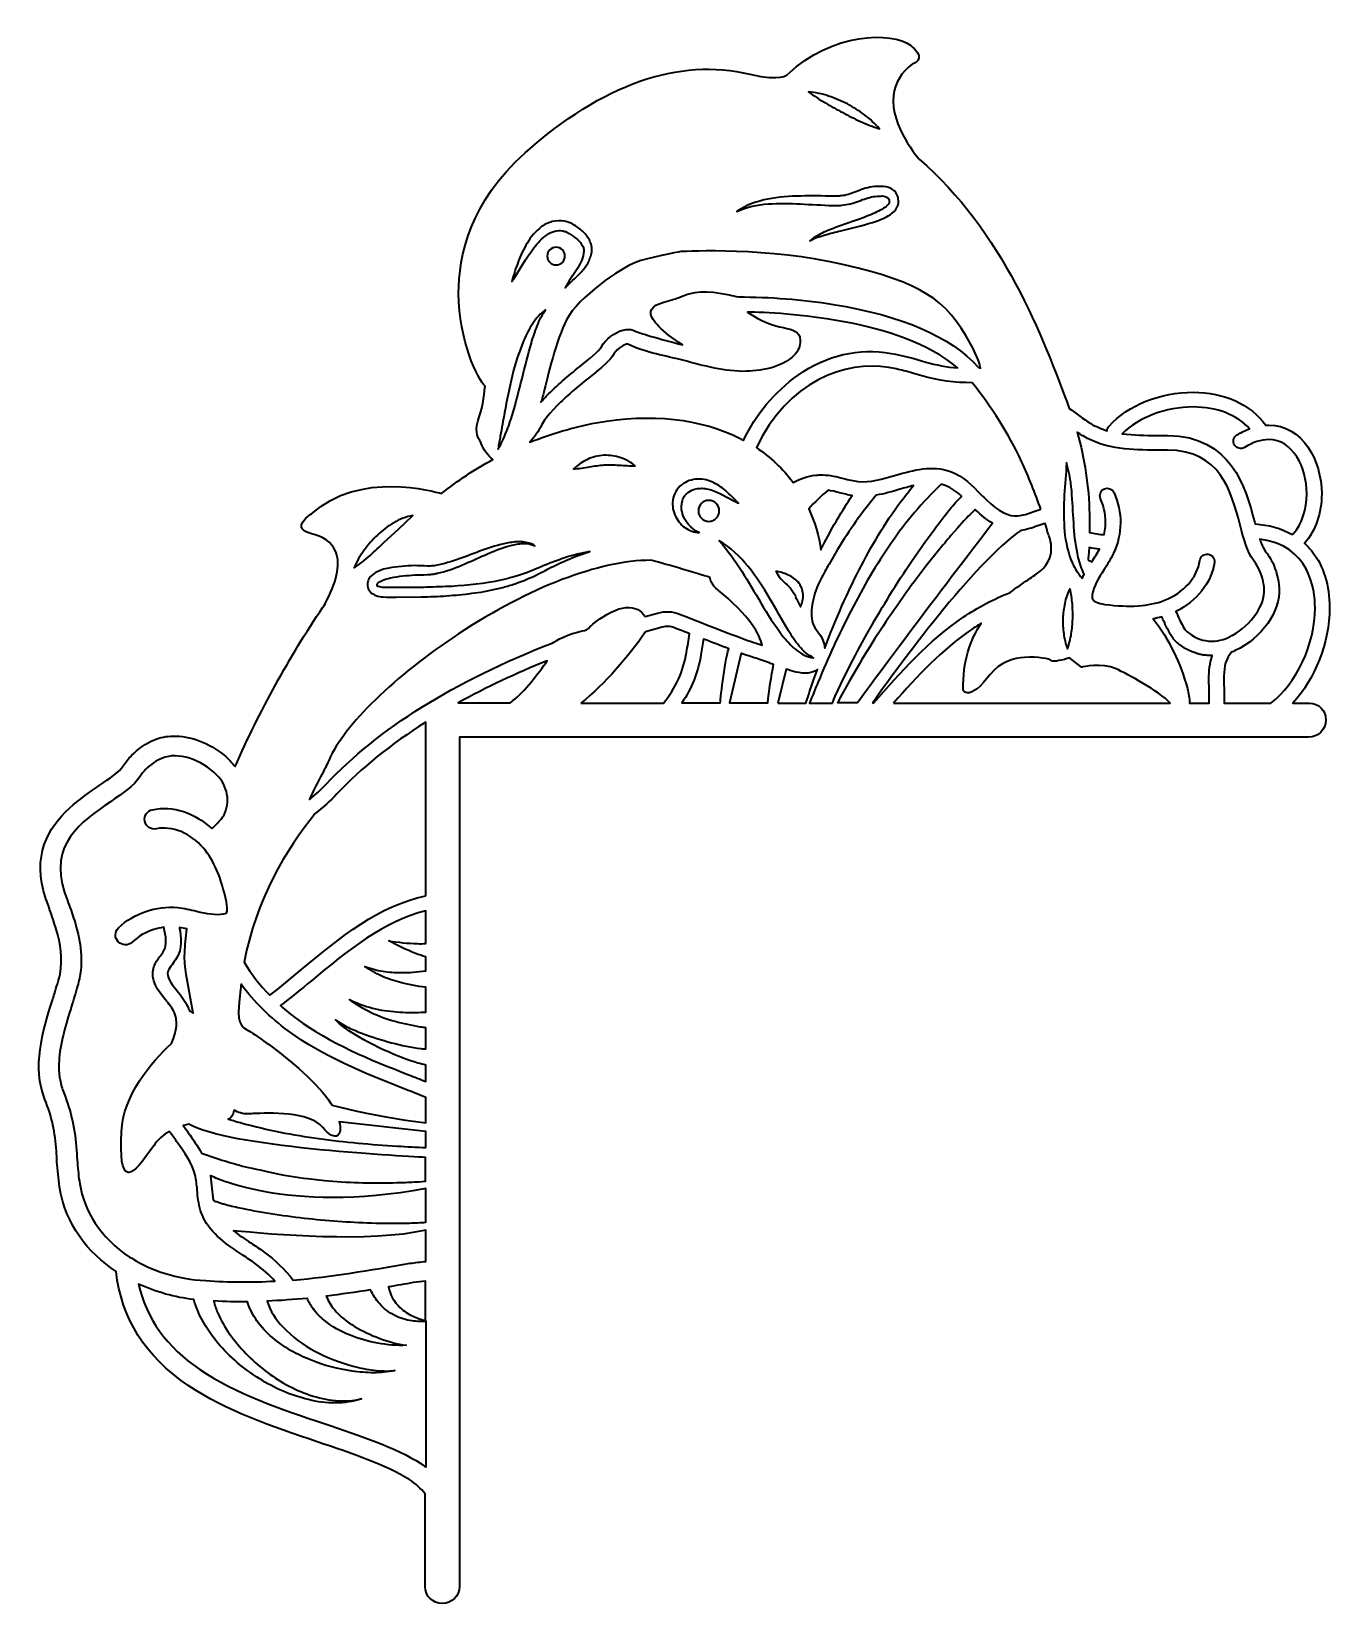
# Model space of a CAD drawing. Header units: millimetres. Extents: x 67 to 294, y 51 to 326.
import ezdxf

# ---------------------------------------------------------------- set-up
doc = ezdxf.new("R2010")
doc.units = ezdxf.units.MM
doc.header["$MEASUREMENT"] = 0
doc.layers.add('Layer 1', color=7, linetype='Continuous', lineweight=0)

msp = doc.modelspace()

# ---------------------------------------------------------------- linework, layer by layer
at = {"layer": 'Layer 1', "color": 18, "lineweight": 35, "true_color": 0x000000}
for points, knots in [([(290.97, 208.46), (290.97, 208.46), (288.04, 208.46), (288.04, 208.46), (291.96, 212.65), (294.5, 219.04), (294.5, 225.14), (294.5, 229.06), (293.44, 232.45), (291.47, 234.99), (291.04, 235.51), (290.62, 235.97), (290.12, 236.43), (292.06, 238.65), (293.12, 241.72), (293.12, 245.07), (293.12, 251), (289.67, 257.14), (283.84, 257.14), (283.67, 257.14), (283.49, 257.14), (283.32, 257.1), (280.67, 260.77), (276.05, 262.89), (270.62, 262.89), (264.87, 262.89), (259.22, 260.63), (255.87, 256.96), (255.66, 256.75), (255.55, 256.47), (255.55, 256.15), (254.53, 256.47), (253.58, 256.89), (252.66, 257.39), (251.39, 258.23), (250.12, 259.15), (248.88, 260.07), (244.44, 272.34), (237.1, 291.36), (222.6, 303.71), (222.57, 303.78), (217.56, 309.46), (218.12, 314.85), (218.37, 317.04), (219.5, 318.91), (221.47, 320.39), (221.65, 320.43), (222.43, 320.71), (222.57, 321.42), (222.67, 322.05), (222.18, 322.79), (221.09, 323.64), (217.91, 326.07), (207.33, 325.97), (199.57, 318.56), (199.57, 318.56), (199.53, 318.52), (199.53, 318.52), (199.53, 318.52), (198.58, 317.25), (192.97, 318.59), (180.45, 321.56), (167.22, 316.9), (153.6, 304.8), (143.93, 296.23), (141.96, 286.7), (141.96, 280.21), (141.99, 271.89), (145.27, 265.22), (146.61, 263.95), (146.54, 263.42), (146.23, 260.35), (145.56, 258.59), (144.71, 256.29), (145.27, 255.06), (145.56, 254.6), (145.7, 254.39), (145.8, 254.18), (145.91, 253.93), (146.33, 252.84), (147.04, 251.85), (147.95, 251.11), (144.78, 249.38), (141.78, 247.4), (138.96, 245.15), (137.79, 245.5), (124.57, 249.27), (116.17, 241.58), (116.1, 241.55), (114.26, 240.35), (114.44, 239.29), (114.51, 238.76), (115.08, 238.41), (116.03, 238.16), (118.22, 237.63), (119.66, 236.64), (120.33, 235.16), (121.29, 233.12), (120.79, 230.19), (118.89, 226.45), (118.67, 226.06), (118.46, 225.64), (118.18, 225.28), (112.25, 216.43), (107.1, 207.08), (102.8, 197.34), (102.55, 197.66), (102.27, 197.98), (101.99, 198.3), (101.64, 198.65), (101.28, 199), (100.89, 199.32), (98.21, 201.54), (94.9, 202.74), (91.9, 202.67), (90.8, 202.67), (89.71, 202.46), (88.69, 202.04), (87.17, 201.4), (85.8, 200.45), (84.67, 199.28), (84.1, 198.72), (83.64, 198.08), (83.22, 197.45), (82.55, 196.43), (80.82, 195.26), (79.02, 194.03), (77.19, 192.83), (75.46, 191.52), (73.8, 190.08), (70.06, 186.62), (67.13, 181.72), (69.67, 174.2), (69.89, 173.6), (70.1, 172.97), (70.31, 172.33), (70.73, 171.17), (71.12, 170), (71.47, 168.84), (72.21, 166.3), (72.67, 163.72), (72.14, 160.97), (71.86, 159.84), (71.51, 158.68), (71.16, 157.55), (71.05, 157.16), (70.91, 156.77), (70.8, 156.42), (69.04, 150.74), (67.24, 144.85), (69.5, 139.03), (70.66, 136.17), (71.33, 133.1), (71.51, 130.03), (71.54, 129.4), (71.58, 128.76), (71.61, 128.13), (71.72, 126.68), (71.83, 125.24), (72.07, 123.75), (72.07, 123.75), (72.07, 123.75), (72.07, 123.75), (72.07, 123.75), (72.07, 123.75), (72.07, 123.75), (72.07, 123.75), (72.07, 123.75), (72.07, 123.75), (73.13, 117.12), (76.98, 112.22), (81.95, 108.94), (82.9, 100.65), (87.03, 94.12), (94.58, 88.97), (101.21, 84.46), (109.36, 81.74), (117.19, 79.09), (123.4, 77.01), (129.26, 75.04), (133.39, 72.43), (134.41, 71.75), (135.33, 70.94), (136.07, 69.96), (136.07, 69.96), (136.07, 53.76), (136.07, 53.76), (136.07, 52.11), (137.44, 50.76), (139.1, 50.76), (140.76, 50.76), (142.1, 52.11), (142.1, 53.76), (142.1, 53.76), (142.1, 202.46), (142.1, 202.46), (142.1, 202.46), (290.83, 202.46), (290.83, 202.46), (292.49, 202.46), (293.83, 203.83), (293.83, 205.49), (293.93, 207.12), (292.59, 208.46), (290.97, 208.46)], [0, 0, 0, 0, 1, 1, 1, 2, 2, 2, 3, 3, 3, 4, 4, 4, 5, 5, 5, 6, 6, 6, 7, 7, 7, 8, 8, 8, 9, 9, 9, 10, 10, 10, 11, 11, 11, 12, 12, 12, 13, 13, 13, 14, 14, 14, 15, 15, 15, 16, 16, 16, 17, 17, 17, 18, 18, 18, 19, 19, 19, 20, 20, 20, 21, 21, 21, 22, 22, 22, 23, 23, 23, 24, 24, 24, 25, 25, 25, 26, 26, 26, 27, 27, 27, 28, 28, 28, 29, 29, 29, 30, 30, 30, 31, 31, 31, 32, 32, 32, 33, 33, 33, 34, 34, 34, 35, 35, 35, 36, 36, 36, 37, 37, 37, 38, 38, 38, 39, 39, 39, 40, 40, 40, 41, 41, 41, 42, 42, 42, 43, 43, 43, 44, 44, 44, 45, 45, 45, 46, 46, 46, 47, 47, 47, 48, 48, 48, 49, 49, 49, 50, 50, 50, 51, 51, 51, 52, 52, 52, 53, 53, 53, 54, 54, 54, 55, 55, 55, 56, 56, 56, 57, 57, 57, 58, 58, 58, 59, 59, 59, 60, 60, 60, 61, 61, 61, 62, 62, 62, 63, 63, 63, 64, 64, 64, 65, 65, 65, 66, 66, 66, 67, 67, 67, 68, 68, 68, 68]), ([(206.76, 314.75), (207.89, 314.36), (208.99, 313.9), (210.04, 313.37), (211.1, 312.81), (212.09, 312.17), (213.04, 311.47), (213.99, 310.76), (214.88, 309.95), (215.65, 309.03), (214.52, 309.39), (213.43, 309.81), (212.34, 310.3), (211.28, 310.8), (210.26, 311.29), (209.23, 311.86), (208.21, 312.38), (207.22, 312.95), (206.2, 313.55), (205.18, 314.15), (204.19, 314.78), (203.24, 315.49), (204.47, 315.38), (205.63, 315.14), (206.76, 314.75)], [0, 0, 0, 0, 1, 1, 1, 2, 2, 2, 3, 3, 3, 4, 4, 4, 5, 5, 5, 6, 6, 6, 7, 7, 7, 8, 8, 8, 8]), ([(196.11, 296.72), (198.01, 297.07), (199.95, 297.25), (201.89, 297.25), (203.8, 297.32), (205.74, 297.22), (207.61, 297.25), (207.61, 297.25), (208.32, 297.25), (208.32, 297.25), (208.53, 297.25), (208.74, 297.25), (208.95, 297.29), (209.37, 297.32), (209.8, 297.39), (210.22, 297.53), (211.07, 297.74), (211.91, 298.17), (212.87, 298.49), (213.85, 298.8), (214.91, 298.98), (215.94, 298.94), (216.54, 298.94), (217.13, 298.8), (217.7, 298.56), (218.02, 298.38), (218.3, 298.17), (218.51, 297.89), (218.72, 297.6), (218.86, 297.25), (218.93, 296.9), (218.97, 296.76), (218.97, 296.58), (219, 296.4), (219, 296.33), (219, 296.26), (219, 296.16), (219, 296.05), (218.97, 295.95), (218.97, 295.87), (218.93, 295.7), (218.9, 295.52), (218.79, 295.35), (218.72, 295.2), (218.62, 295.03), (218.51, 294.89), (218.16, 294.43), (217.7, 294.08), (217.21, 293.79), (216.32, 293.3), (215.41, 292.91), (214.45, 292.63), (212.62, 292.03), (210.75, 291.61), (208.88, 291.15), (207.96, 290.94), (207.05, 290.69), (206.13, 290.44), (205.67, 290.3), (205.21, 290.16), (204.79, 290.02), (204.33, 289.88), (203.91, 289.67), (203.48, 289.42), (204.22, 290.02), (205.07, 290.51), (205.95, 290.9), (206.83, 291.29), (207.72, 291.64), (208.63, 291.96), (208.63, 291.96), (211.31, 292.91), (211.31, 292.91), (212.2, 293.23), (213.11, 293.55), (213.96, 293.9), (214.38, 294.08), (214.81, 294.25), (215.23, 294.46), (215.62, 294.64), (216.01, 294.85), (216.39, 295.1), (216.71, 295.28), (216.99, 295.56), (217.24, 295.84), (217.28, 295.91), (217.31, 295.95), (217.35, 296.02), (217.35, 296.05), (217.38, 296.12), (217.38, 296.16), (217.38, 296.19), (217.38, 296.19), (217.38, 296.23), (217.38, 296.26), (217.38, 296.3), (217.38, 296.33), (217.38, 296.4), (217.35, 296.47), (217.35, 296.55), (217.31, 296.79), (217.13, 296.97), (216.92, 297.07), (216.61, 297.22), (216.25, 297.29), (215.9, 297.25), (215.05, 297.25), (214.17, 297.11), (213.36, 296.83), (212.51, 296.58), (211.63, 296.16), (210.61, 295.91), (210.11, 295.77), (209.59, 295.7), (209.06, 295.63), (208.81, 295.59), (208.53, 295.59), (208.28, 295.59), (208.03, 295.59), (207.79, 295.59), (207.54, 295.59), (205.6, 295.66), (203.73, 295.77), (201.82, 295.87), (199.95, 295.98), (198.05, 295.98), (196.18, 295.87), (194.31, 295.77), (192.44, 295.31), (190.71, 294.57), (192.33, 295.7), (194.2, 296.33), (196.11, 296.72)], [0, 0, 0, 0, 1, 1, 1, 2, 2, 2, 3, 3, 3, 4, 4, 4, 5, 5, 5, 6, 6, 6, 7, 7, 7, 8, 8, 8, 9, 9, 9, 10, 10, 10, 11, 11, 11, 12, 12, 12, 13, 13, 13, 14, 14, 14, 15, 15, 15, 16, 16, 16, 17, 17, 17, 18, 18, 18, 19, 19, 19, 20, 20, 20, 21, 21, 21, 22, 22, 22, 23, 23, 23, 24, 24, 24, 25, 25, 25, 26, 26, 26, 27, 27, 27, 28, 28, 28, 29, 29, 29, 30, 30, 30, 31, 31, 31, 32, 32, 32, 33, 33, 33, 34, 34, 34, 35, 35, 35, 36, 36, 36, 37, 37, 37, 38, 38, 38, 39, 39, 39, 40, 40, 40, 41, 41, 41, 42, 42, 42, 43, 43, 43, 44, 44, 44, 44]), ([(152.4, 285.75), (152.82, 286.88), (153.35, 287.97), (153.99, 289.03), (154.62, 290.16), (155.47, 291.11), (156.49, 291.89), (157.06, 292.31), (157.69, 292.59), (158.36, 292.77), (159.07, 292.95), (159.77, 292.98), (160.48, 292.84), (161.18, 292.7), (161.82, 292.42), (162.42, 292.03), (162.98, 291.68), (163.48, 291.25), (163.94, 290.79), (164.43, 290.3), (164.82, 289.74), (165.06, 289.1), (165.21, 288.75), (165.31, 288.36), (165.31, 287.97), (165.31, 287.62), (165.24, 287.27), (165.17, 286.95), (164.99, 286.31), (164.75, 285.71), (164.36, 285.15), (164.01, 284.62), (163.62, 284.16), (163.2, 283.7), (162.35, 282.82), (161.47, 282.08), (160.62, 281.2), (161.15, 282.29), (161.93, 283.25), (162.52, 284.2), (163.16, 285.15), (163.72, 286.17), (163.83, 287.16), (163.87, 287.41), (163.87, 287.66), (163.87, 287.9), (163.83, 288.11), (163.79, 288.29), (163.69, 288.47), (163.44, 288.89), (163.16, 289.31), (162.77, 289.63), (162.38, 289.98), (161.96, 290.3), (161.5, 290.58), (161.29, 290.72), (161.04, 290.83), (160.83, 290.94), (160.62, 291.04), (160.41, 291.11), (160.2, 291.15), (159.74, 291.22), (159.24, 291.22), (158.79, 291.08), (158.33, 290.97), (157.87, 290.76), (157.44, 290.48), (156.56, 289.84), (155.79, 289.07), (155.15, 288.18), (153.78, 286.39), (152.65, 284.27), (151.27, 282.29), (151.59, 283.49), (151.98, 284.62), (152.4, 285.75)], [0, 0, 0, 0, 1, 1, 1, 2, 2, 2, 3, 3, 3, 4, 4, 4, 5, 5, 5, 6, 6, 6, 7, 7, 7, 8, 8, 8, 9, 9, 9, 10, 10, 10, 11, 11, 11, 12, 12, 12, 13, 13, 13, 14, 14, 14, 15, 15, 15, 16, 16, 16, 17, 17, 17, 18, 18, 18, 19, 19, 19, 20, 20, 20, 21, 21, 21, 22, 22, 22, 23, 23, 23, 24, 24, 24, 25, 25, 25, 25]), ([(180.87, 287.51), (180.87, 287.51), (180.87, 287.51), (180.87, 287.51), (181.96, 287.58), (196.25, 288.33), (209.51, 285.19), (222.96, 282.05), (227.29, 279.33), (231.6, 271.39), (232.94, 268.92), (233.29, 267.69), (233.36, 267.12), (233.22, 267.16), (233.08, 267.23), (232.94, 267.3), (228.14, 272.66), (219.6, 276.33), (207.57, 278.27), (202.07, 279.15), (196.53, 279.58), (190.96, 279.58), (189.9, 279.82), (188.91, 280.04), (188, 280.21), (184.08, 280.95), (181.96, 280.07), (180.8, 279.58), (180.62, 279.51), (180.48, 279.44), (180.38, 279.4), (180.13, 279.33), (179.74, 279.22), (179.32, 279.08), (177.02, 278.45), (175.4, 277.99), (175.61, 276.51), (175.75, 275.63), (177.38, 273.58), (181.19, 271.18), (177.06, 272.24), (173.46, 273.3), (172.9, 273.58), (172.23, 273.93), (171.45, 274), (170.74, 273.76), (169.16, 273.3), (167.78, 272.27), (166.97, 270.83), (166.58, 270.16), (164.82, 268.71), (163.12, 267.33), (161.11, 265.75), (159.17, 264.05), (157.37, 262.26), (156.99, 261.83), (156.63, 261.48), (156.35, 261.16), (156.49, 261.48), (156.56, 261.69), (156.56, 261.69), (156.63, 261.87), (156.67, 262.11), (156.88, 262.93), (157.48, 265.47), (159.1, 272.17), (160.87, 275.59), (162.88, 279.54), (170.46, 284.73), (172.93, 285.61), (175.19, 286.49), (180.2, 287.37), (180.87, 287.51)], [0, 0, 0, 0, 1, 1, 1, 2, 2, 2, 3, 3, 3, 4, 4, 4, 5, 5, 5, 6, 6, 6, 7, 7, 7, 8, 8, 8, 9, 9, 9, 10, 10, 10, 11, 11, 11, 12, 12, 12, 13, 13, 13, 14, 14, 14, 15, 15, 15, 16, 16, 16, 17, 17, 17, 18, 18, 18, 19, 19, 19, 20, 20, 20, 21, 21, 21, 22, 22, 22, 23, 23, 23, 24, 24, 24, 24]), ([(159.03, 288.29), (159.91, 288.29), (160.58, 287.58), (160.58, 286.74), (160.58, 285.86), (159.88, 285.19), (159.03, 285.19), (159.03, 285.19), (159.03, 285.19), (159.03, 285.19), (158.15, 285.19), (157.48, 285.89), (157.48, 286.74), (157.48, 287.58), (158.19, 288.29), (159.03, 288.29)], [0, 0, 0, 0, 1, 1, 1, 2, 2, 2, 3, 3, 3, 4, 4, 4, 5, 5, 5, 5]), ([(149.26, 255.2), (149.51, 256.58), (149.75, 257.95), (150, 259.33), (150.39, 261.44), (150.81, 263.6), (151.34, 265.71), (151.84, 267.86), (152.54, 269.95), (153.39, 271.99), (153.81, 273.01), (154.34, 274), (154.94, 274.92), (155.54, 275.87), (156.28, 276.68), (157.2, 277.35), (156.6, 276.47), (156.1, 275.52), (155.72, 274.5), (155.33, 273.51), (154.98, 272.49), (154.69, 271.5), (154.09, 269.45), (153.6, 267.37), (153.07, 265.29), (152.54, 263.21), (152.01, 261.09), (151.38, 259.01), (151.06, 257.95), (150.71, 256.89), (150.28, 255.87), (149.9, 254.85), (149.4, 253.86), (148.87, 252.94), (148.98, 253.72), (149.12, 254.46), (149.26, 255.2)], [0, 0, 0, 0, 1, 1, 1, 2, 2, 2, 3, 3, 3, 4, 4, 4, 5, 5, 5, 6, 6, 6, 7, 7, 7, 8, 8, 8, 9, 9, 9, 10, 10, 10, 11, 11, 11, 12, 12, 12, 12]), ([(166.05, 257.53), (162.07, 256.79), (158.19, 255.66), (154.45, 254.14), (155.26, 255.06), (155.93, 256.05), (156.49, 257.14), (156.92, 257.88), (157.23, 258.55), (159.14, 260.49), (160.9, 262.22), (162.74, 263.84), (164.68, 265.36), (167.15, 267.37), (168.56, 268.53), (169.16, 269.59), (169.76, 270.65), (171.1, 271.32), (171.59, 271.32), (174.27, 269.95), (177.64, 269.39), (180.54, 268.66), (184.21, 267.73), (187.91, 266.59), (191.73, 266.55), (194.71, 266.53), (198.53, 267.18), (200.73, 269.38), (201.44, 270.05), (201.82, 271), (201.79, 271.96), (201.68, 273.58), (200.55, 273.83), (198.83, 274.21), (197.17, 274.6), (195.02, 275.1), (192.55, 276.93), (198.61, 276.82), (219.36, 275.77), (229.34, 267.16), (227.47, 267.3), (225.6, 267.65), (223.77, 268.18), (221.79, 268.82), (219.75, 269.31), (217.7, 269.7), (212.05, 270.72), (206.45, 269.38), (201.4, 265.89), (197.31, 262.96), (193.99, 259.01), (191.84, 254.46), (191.66, 254.56), (191.49, 254.67), (191.28, 254.78), (184.5, 258.3), (175.58, 259.26), (166.05, 257.53)], [0, 0, 0, 0, 1, 1, 1, 2, 2, 2, 3, 3, 3, 4, 4, 4, 5, 5, 5, 6, 6, 6, 7, 7, 7, 8, 8, 8, 9, 9, 9, 10, 10, 10, 11, 11, 11, 12, 12, 12, 13, 13, 13, 14, 14, 14, 15, 15, 15, 16, 16, 16, 17, 17, 17, 18, 18, 18, 19, 19, 19, 19]), ([(243.91, 242.39), (243.45, 242.25), (242.96, 242.08), (242.53, 241.94), (241.69, 241.58), (240.81, 241.34), (239.92, 241.23), (238.3, 241.09), (236.47, 242.01), (234.39, 244.05), (234.1, 244.33), (233.79, 244.65), (233.5, 244.93), (231.95, 246.52), (230.33, 248.18), (228.11, 248.99), (224.86, 250.19), (221.65, 249.27), (218.55, 248.36), (216.22, 247.69), (214.03, 247.05), (211.91, 247.26), (211.07, 247.37), (210.18, 247.54), (209.37, 247.79), (208.17, 248.14), (206.97, 248.36), (205.74, 248.43), (205.67, 248.43), (205.6, 248.43), (205.53, 248.43), (205.21, 248.43), (204.86, 248.39), (204.54, 248.36), (204.54, 248.36), (204.51, 248.39), (204.51, 248.39), (204.51, 248.39), (204.47, 248.36), (204.47, 248.36), (203.09, 248.18), (201.75, 247.76), (200.55, 247.09), (198.76, 249.48), (196.57, 251.53), (194.1, 253.19), (199.53, 264.72), (209.8, 268.57), (217.28, 267.23), (218.19, 267.05), (219.04, 266.88), (219.92, 266.66), (220.94, 266.42), (221.97, 266.1), (223.06, 265.78), (225.92, 264.94), (228.92, 264.55), (231.88, 264.55), (235.3, 260.31), (238.23, 255.69), (240.56, 250.79), (241.79, 248.04), (242.96, 245.25), (243.91, 242.39)], [0, 0, 0, 0, 1, 1, 1, 2, 2, 2, 3, 3, 3, 4, 4, 4, 5, 5, 5, 6, 6, 6, 7, 7, 7, 8, 8, 8, 9, 9, 9, 10, 10, 10, 11, 11, 11, 12, 12, 12, 13, 13, 13, 14, 14, 14, 15, 15, 15, 16, 16, 16, 17, 17, 17, 18, 18, 18, 19, 19, 19, 20, 20, 20, 21, 21, 21, 21]), ([(270.62, 260.31), (274.74, 260.31), (278.27, 258.94), (280.49, 256.5), (279.72, 256.22), (278.98, 255.83), (278.27, 255.41), (277.67, 255.06), (277.46, 254.25), (277.85, 253.65), (278.24, 253.05), (279.01, 252.84), (279.61, 253.22), (279.61, 253.22), (279.61, 253.22), (279.61, 253.22), (281.09, 254.14), (282.5, 254.6), (283.84, 254.6), (288.04, 254.6), (290.51, 249.77), (290.51, 245.11), (290.51, 242.36), (289.67, 239.89), (288.15, 238.12), (288.11, 238.05), (288.08, 238.02), (288.01, 237.95), (286, 239.08), (283.77, 239.71), (281.45, 239.82), (281.41, 239.96), (281.38, 240.14), (281.34, 240.28), (279.75, 246.2), (277.35, 255.2), (266.14, 255.34), (265.5, 255.34), (264.83, 255.34), (264.2, 255.34), (262.18, 255.31), (260.17, 255.38), (258.16, 255.62), (261.02, 258.48), (265.85, 260.31), (270.62, 260.31)], [0, 0, 0, 0, 1, 1, 1, 2, 2, 2, 3, 3, 3, 4, 4, 4, 5, 5, 5, 6, 6, 6, 7, 7, 7, 8, 8, 8, 9, 9, 9, 10, 10, 10, 11, 11, 11, 12, 12, 12, 13, 13, 13, 14, 14, 14, 15, 15, 15, 15]), ([(251.25, 255.27), (251.25, 255.27), (251.25, 255.27), (251.25, 255.27), (251.28, 255.27), (251.28, 255.23), (251.32, 255.23), (255.55, 252.77), (259.96, 252.77), (264.2, 252.77), (264.83, 252.77), (265.47, 252.77), (266.1, 252.77), (275.38, 252.66), (277.21, 245.71), (278.84, 239.61), (279.51, 237.1), (280.07, 234.91), (281.16, 233.47), (281.52, 233.01), (281.83, 232.52), (282.12, 231.99), (282.65, 230.86), (282.96, 229.66), (283.07, 228.42), (283.21, 225.6), (280.81, 222.18), (277.53, 220.35), (277.32, 220.24), (277.07, 220.1), (276.86, 219.99), (274.28, 218.69), (271.14, 219.25), (269.17, 221.33), (268.68, 222.11), (268.29, 222.89), (267.93, 223.73), (267.83, 223.98), (267.69, 224.26), (267.58, 224.51), (271.25, 226.27), (273.83, 229.55), (274.32, 233.08), (274.43, 233.79), (273.93, 234.46), (273.23, 234.53), (272.52, 234.63), (271.85, 234.14), (271.78, 233.43), (271.78, 233.43), (271.78, 233.43), (271.78, 233.43), (271.36, 230.47), (268.92, 227.72), (265.57, 226.45), (262.82, 225.39), (259.5, 225.18), (255.13, 225.74), (253.89, 225.92), (253.15, 226.24), (252.98, 226.66), (252.91, 226.87), (252.91, 227.12), (252.94, 227.33), (253.12, 228.92), (254.04, 230.33), (255.02, 231.85), (255.62, 232.76), (256.19, 233.72), (256.68, 234.7), (258.23, 238.05), (258.27, 241.94), (256.75, 245.29), (256.47, 245.96), (255.69, 246.24), (255.06, 245.96), (254.39, 245.67), (254.11, 244.9), (254.39, 244.26), (254.39, 244.26), (254.39, 244.23), (254.39, 244.23), (255.06, 242.71), (255.38, 241.05), (255.23, 239.4), (255.2, 238.9), (255.13, 238.41), (255.02, 237.95), (254.14, 237.98), (253.29, 238.12), (252.45, 238.34), (252.48, 239.29), (252.48, 240.38), (252.45, 241.55), (252.34, 246.42), (251.6, 251.21), (250.3, 255.91), (250.61, 255.69), (250.93, 255.48), (251.25, 255.27)], [0, 0, 0, 0, 1, 1, 1, 2, 2, 2, 3, 3, 3, 4, 4, 4, 5, 5, 5, 6, 6, 6, 7, 7, 7, 8, 8, 8, 9, 9, 9, 10, 10, 10, 11, 11, 11, 12, 12, 12, 13, 13, 13, 14, 14, 14, 15, 15, 15, 16, 16, 16, 17, 17, 17, 18, 18, 18, 19, 19, 19, 20, 20, 20, 21, 21, 21, 22, 22, 22, 23, 23, 23, 24, 24, 24, 25, 25, 25, 26, 26, 26, 27, 27, 27, 28, 28, 28, 29, 29, 29, 30, 30, 30, 31, 31, 31, 32, 32, 32, 33, 33, 33, 33]), ([(172.86, 250.01), (172.86, 250.01), (172.86, 250.01), (172.86, 250.01), (171.91, 250.01), (170.99, 250.05), (170.04, 250.12), (169.19, 250.19), (168.31, 250.19), (167.46, 250.15), (166.62, 250.08), (165.74, 249.98), (164.89, 249.84), (163.97, 249.66), (163.02, 249.52), (162.1, 249.45), (162.81, 250.15), (163.62, 250.72), (164.5, 251.11), (165.42, 251.53), (166.37, 251.81), (167.39, 251.85), (168.42, 251.88), (169.4, 251.74), (170.36, 251.42), (171.24, 251.14), (172.12, 250.65), (172.86, 250.01)], [0, 0, 0, 0, 1, 1, 1, 2, 2, 2, 3, 3, 3, 4, 4, 4, 5, 5, 5, 6, 6, 6, 7, 7, 7, 8, 8, 8, 9, 9, 9, 9]), ([(248.04, 244.9), (248.04, 244.9), (248.04, 244.9), (248.04, 244.9), (248.14, 246.77), (248.32, 248.6), (248.43, 250.51), (248.96, 248.67), (249.27, 246.8), (249.38, 244.9), (249.52, 243.03), (249.59, 241.16), (249.73, 239.32), (249.84, 237.53), (250.08, 235.73), (250.47, 233.96), (250.72, 232.94), (251.07, 231.95), (251.53, 231.03), (251.39, 230.79), (251.28, 230.58), (251.18, 230.33), (251, 230.54), (250.79, 230.75), (250.61, 231), (250.01, 231.77), (249.55, 232.66), (249.2, 233.57), (248.53, 235.41), (248.11, 237.31), (248.04, 239.25), (247.93, 241.12), (247.93, 243.03), (248.04, 244.9)], [0, 0, 0, 0, 1, 1, 1, 2, 2, 2, 3, 3, 3, 4, 4, 4, 5, 5, 5, 6, 6, 6, 7, 7, 7, 8, 8, 8, 9, 9, 9, 10, 10, 10, 11, 11, 11, 11]), ([(186.48, 245.67), (185.77, 245.96), (185.03, 246.1), (184.29, 246.06), (183.59, 246.03), (182.92, 245.85), (182.32, 245.46), (181.75, 245.11), (181.36, 244.58), (181.15, 243.95), (180.94, 243.28), (180.94, 242.53), (181.12, 241.83), (181.5, 240.24), (182.63, 238.97), (184.11, 238.3), (183.66, 238.3), (183.23, 238.41), (182.81, 238.55), (182.39, 238.69), (181.96, 238.94), (181.57, 239.18), (181.19, 239.47), (180.87, 239.78), (180.55, 240.17), (180.27, 240.56), (180.02, 240.98), (179.81, 241.41), (179.63, 241.86), (179.49, 242.36), (179.46, 242.85), (179.39, 243.35), (179.42, 243.88), (179.56, 244.37), (179.67, 244.9), (179.92, 245.39), (180.2, 245.82), (180.52, 246.24), (180.9, 246.63), (181.33, 246.91), (182.21, 247.47), (183.2, 247.72), (184.22, 247.69), (185.17, 247.65), (186.13, 247.37), (186.97, 246.87), (187.75, 246.45), (188.49, 245.92), (189.12, 245.29), (189.76, 244.69), (190.36, 244.09), (190.96, 243.45), (189.44, 244.16), (187.96, 245.15), (186.48, 245.67)], [0, 0, 0, 0, 1, 1, 1, 2, 2, 2, 3, 3, 3, 4, 4, 4, 5, 5, 5, 6, 6, 6, 7, 7, 7, 8, 8, 8, 9, 9, 9, 10, 10, 10, 11, 11, 11, 12, 12, 12, 13, 13, 13, 14, 14, 14, 15, 15, 15, 16, 16, 16, 17, 17, 17, 18, 18, 18, 18]), ([(204.68, 228.64), (204.68, 228.64), (204.68, 228.64), (204.68, 228.64), (204.68, 228.64), (204.75, 228.81), (204.75, 228.81), (204.75, 228.81), (205.07, 229.48), (205.07, 229.48), (205.07, 229.48), (205.42, 230.15), (205.42, 230.15), (205.88, 231.03), (206.34, 231.92), (206.83, 232.76), (206.83, 232.76), (208.32, 235.34), (208.32, 235.34), (210.33, 238.69), (212.62, 241.86), (215.09, 244.86), (216.5, 245.11), (217.88, 245.46), (219.22, 245.89), (220.03, 246.13), (220.84, 246.34), (221.62, 246.56), (220.87, 245.64), (220.13, 244.72), (219.43, 243.77), (218.02, 241.86), (216.71, 239.92), (215.51, 237.91), (214.31, 235.9), (213.15, 233.86), (212.09, 231.77), (211.03, 229.69), (210.04, 227.58), (209.09, 225.46), (208.03, 223.03), (207.01, 220.56), (206.09, 218.09), (206.02, 218.93), (205.67, 219.99), (204.68, 221.16), (203.06, 223.17), (203.83, 226.13), (204.68, 228.64)], [0, 0, 0, 0, 1, 1, 1, 2, 2, 2, 3, 3, 3, 4, 4, 4, 5, 5, 5, 6, 6, 6, 7, 7, 7, 8, 8, 8, 9, 9, 9, 10, 10, 10, 11, 11, 11, 12, 12, 12, 13, 13, 13, 14, 14, 14, 15, 15, 15, 16, 16, 16, 16]), ([(203.27, 242.46), (204.33, 243.63), (205.46, 244.72), (206.66, 245.74), (207.33, 245.64), (208, 245.46), (208.7, 245.29), (209.41, 245.11), (210.15, 244.9), (210.89, 244.79), (209.13, 242.15), (207.5, 239.4), (206.06, 236.57), (206.06, 236.57), (205.42, 235.27), (205.42, 235.27), (205.07, 237.74), (204.33, 240.17), (203.27, 242.46), (203.27, 242.46), (203.27, 242.46), (203.27, 242.46)], [0, 0, 0, 0, 1, 1, 1, 2, 2, 2, 3, 3, 3, 4, 4, 4, 5, 5, 5, 6, 6, 6, 7, 7, 7, 7]), ([(207.43, 208.46), (207.43, 208.46), (203.41, 208.46), (203.41, 208.46), (203.91, 209.69), (204.4, 210.93), (204.93, 212.16), (206.69, 216.43), (208.6, 220.63), (210.71, 224.68), (211.77, 226.73), (212.87, 228.74), (214.03, 230.72), (215.19, 232.69), (216.43, 234.6), (217.73, 236.47), (220.27, 240.21), (223.2, 243.63), (226.45, 246.77), (226.7, 246.7), (226.94, 246.63), (227.19, 246.56), (228.25, 246.13), (229.2, 245.5), (230.05, 244.69), (229.31, 243.95), (228.67, 243.21), (228.07, 242.46), (228.07, 242.46), (226.94, 241.09), (226.94, 241.09), (226.94, 241.09), (225.88, 239.68), (225.88, 239.68), (225.18, 238.76), (224.51, 237.77), (223.8, 236.86), (223.8, 236.86), (221.79, 234), (221.79, 234), (219.15, 230.15), (216.71, 226.2), (214.38, 222.14), (214.38, 222.14), (213.5, 220.63), (213.5, 220.63), (213.5, 220.63), (212.65, 219.08), (212.65, 219.08), (212.65, 219.08), (211.81, 217.52), (211.81, 217.52), (211.81, 217.52), (211.38, 216.75), (211.38, 216.75), (211.38, 216.75), (211, 215.97), (211, 215.97), (211, 215.97), (209.41, 212.87), (209.41, 212.87), (209.41, 212.87), (207.93, 209.69), (207.93, 209.69), (207.79, 209.3), (207.61, 208.88), (207.43, 208.46)], [0, 0, 0, 0, 1, 1, 1, 2, 2, 2, 3, 3, 3, 4, 4, 4, 5, 5, 5, 6, 6, 6, 7, 7, 7, 8, 8, 8, 9, 9, 9, 10, 10, 10, 11, 11, 11, 12, 12, 12, 13, 13, 13, 14, 14, 14, 15, 15, 15, 16, 16, 16, 17, 17, 17, 18, 18, 18, 19, 19, 19, 20, 20, 20, 21, 21, 21, 22, 22, 22, 22]), ([(187.61, 242.11), (187.61, 241.12), (186.8, 240.28), (185.77, 240.28), (185.77, 240.28), (185.77, 240.28), (185.77, 240.28), (184.78, 240.28), (183.94, 241.09), (183.94, 242.11), (183.94, 243.1), (184.75, 243.95), (185.77, 243.95), (186.8, 243.95), (187.61, 243.13), (187.61, 242.11)], [0, 0, 0, 0, 1, 1, 1, 2, 2, 2, 3, 3, 3, 4, 4, 4, 5, 5, 5, 5]), ([(208.74, 209.3), (208.74, 209.3), (210.4, 212.34), (210.4, 212.34), (210.4, 212.34), (212.16, 215.34), (212.16, 215.34), (212.16, 215.34), (212.58, 216.08), (212.58, 216.08), (212.58, 216.08), (213.04, 216.82), (213.04, 216.82), (213.04, 216.82), (213.96, 218.3), (213.96, 218.3), (213.96, 218.3), (214.88, 219.78), (214.88, 219.78), (214.88, 219.78), (215.83, 221.23), (215.83, 221.23), (218.37, 225.07), (221.02, 228.81), (223.84, 232.48), (223.84, 232.48), (225.99, 235.16), (225.99, 235.16), (226.73, 236.04), (227.44, 236.93), (228.18, 237.81), (228.18, 237.81), (229.31, 239.11), (229.31, 239.11), (229.31, 239.11), (230.47, 240.38), (230.47, 240.38), (231.14, 241.09), (231.81, 241.76), (232.45, 242.36), (232.48, 242.32), (232.52, 242.29), (232.55, 242.25), (233.43, 241.37), (234.39, 240.59), (235.44, 239.96), (233.01, 236.78), (217.17, 216.04), (211.81, 208.53), (211.81, 208.53), (208.32, 208.53), (208.32, 208.53), (208.46, 208.74), (208.6, 209.02), (208.74, 209.3)], [0, 0, 0, 0, 1, 1, 1, 2, 2, 2, 3, 3, 3, 4, 4, 4, 5, 5, 5, 6, 6, 6, 7, 7, 7, 8, 8, 8, 9, 9, 9, 10, 10, 10, 11, 11, 11, 12, 12, 12, 13, 13, 13, 14, 14, 14, 15, 15, 15, 16, 16, 16, 17, 17, 17, 18, 18, 18, 18]), ([(125.41, 235.23), (126.12, 236.18), (126.89, 237.07), (127.74, 237.88), (128.59, 238.69), (129.54, 239.43), (130.6, 240.03), (131.62, 240.67), (132.79, 241.09), (133.95, 241.3), (133.95, 241.3), (131.41, 238.94), (131.41, 238.94), (131.41, 238.94), (128.94, 236.61), (128.94, 236.61), (128.13, 235.83), (127.28, 235.06), (126.44, 234.28), (125.55, 233.5), (124.64, 232.76), (123.65, 232.13), (124.11, 233.26), (124.71, 234.28), (125.41, 235.23)], [0, 0, 0, 0, 1, 1, 1, 2, 2, 2, 3, 3, 3, 4, 4, 4, 5, 5, 5, 6, 6, 6, 7, 7, 7, 8, 8, 8, 8]), ([(214.45, 208.46), (218.9, 214.77), (232.23, 233.08), (240.45, 238.69), (241.44, 238.83), (242.43, 239.11), (243.38, 239.5), (243.88, 239.68), (244.3, 239.82), (244.69, 239.92), (245, 238.87), (245.15, 238.27), (245.15, 238.23), (245.15, 238.23), (245.15, 238.2), (245.15, 238.2), (245.22, 238.05), (247.16, 234.32), (243.8, 231.56), (243.24, 231.1), (242.53, 230.61), (241.69, 230.05), (240.74, 229.41), (239.68, 228.67), (238.58, 227.82), (235.69, 226.7), (232.9, 225.25), (230.33, 223.48), (224.26, 219.39), (219.39, 213.85), (214.67, 208.49), (214.67, 208.49), (214.45, 208.46), (214.45, 208.46)], [0, 0, 0, 0, 1, 1, 1, 2, 2, 2, 3, 3, 3, 4, 4, 4, 5, 5, 5, 6, 6, 6, 7, 7, 7, 8, 8, 8, 9, 9, 9, 10, 10, 10, 11, 11, 11, 11]), ([(198.65, 220.31), (197.31, 222.11), (196.07, 223.98), (194.94, 225.92), (193.82, 227.82), (192.72, 229.73), (191.56, 231.56), (190.39, 233.43), (189.05, 235.2), (187.61, 236.86), (189.58, 235.73), (191.24, 234.1), (192.65, 232.37), (194.06, 230.61), (195.3, 228.74), (196.43, 226.8), (197.56, 224.9), (198.61, 222.92), (199.74, 221.09), (200.31, 220.17), (200.91, 219.29), (201.61, 218.44), (201.97, 218.02), (202.32, 217.63), (202.74, 217.28), (203.16, 216.92), (203.62, 216.64), (204.12, 216.39), (203.55, 216.46), (202.99, 216.61), (202.46, 216.85), (202.46, 216.85), (202.42, 216.85), (202.42, 216.89), (201.93, 217.13), (201.44, 217.45), (201.01, 217.81), (200.13, 218.55), (199.35, 219.39), (198.65, 220.31)], [0, 0, 0, 0, 1, 1, 1, 2, 2, 2, 3, 3, 3, 4, 4, 4, 5, 5, 5, 6, 6, 6, 7, 7, 7, 8, 8, 8, 9, 9, 9, 10, 10, 10, 11, 11, 11, 12, 12, 12, 13, 13, 13, 13]), ([(284.23, 208.46), (284.23, 208.46), (284.23, 208.46), (284.23, 208.46), (284.23, 208.46), (276.01, 208.46), (276.01, 208.46), (276.05, 208.84), (276.05, 209.23), (276.05, 209.62), (276.05, 210.15), (276.05, 210.68), (276.01, 211.17), (276.01, 211.67), (275.98, 212.2), (275.98, 212.65), (275.98, 214.21), (276.12, 215.83), (277.04, 216.99), (277.11, 217.1), (277.18, 217.21), (277.21, 217.31), (277.25, 217.35), (277.32, 217.35), (277.35, 217.38), (277.57, 217.45), (277.78, 217.56), (277.99, 217.66), (282.65, 219.85), (285.89, 224.44), (285.68, 228.56), (285.57, 230.15), (285.15, 231.7), (284.48, 233.12), (284.13, 233.79), (283.74, 234.42), (283.28, 235.02), (282.86, 235.69), (282.5, 236.4), (282.29, 237.14), (290.97, 236.04), (291.96, 228.46), (291.96, 225.14), (291.92, 218.72), (288.78, 211.95), (284.23, 208.46)], [0, 0, 0, 0, 1, 1, 1, 2, 2, 2, 3, 3, 3, 4, 4, 4, 5, 5, 5, 6, 6, 6, 7, 7, 7, 8, 8, 8, 9, 9, 9, 10, 10, 10, 11, 11, 11, 12, 12, 12, 13, 13, 13, 14, 14, 14, 15, 15, 15, 15]), ([(136.45, 232.45), (136.45, 232.45), (136.98, 232.45), (136.98, 232.45), (137.16, 232.45), (137.3, 232.48), (137.48, 232.48), (137.65, 232.52), (137.79, 232.52), (137.97, 232.55), (137.97, 232.55), (138.47, 232.66), (138.47, 232.66), (139.88, 232.97), (141.22, 233.4), (142.56, 233.89), (143.93, 234.39), (145.27, 234.91), (146.68, 235.41), (148.06, 235.9), (149.51, 236.29), (150.95, 236.57), (151.34, 236.61), (151.69, 236.68), (152.08, 236.68), (152.47, 236.68), (152.82, 236.71), (153.21, 236.68), (153.95, 236.61), (154.66, 236.4), (155.33, 236.01), (154.66, 236.29), (153.95, 236.43), (153.21, 236.4), (152.86, 236.4), (152.51, 236.33), (152.15, 236.29), (151.8, 236.22), (151.45, 236.15), (151.09, 236.08), (149.68, 235.69), (148.34, 235.2), (147.04, 234.6), (145.7, 234.03), (144.39, 233.4), (143.02, 232.83), (141.64, 232.2), (140.23, 231.7), (138.78, 231.32), (138.78, 231.32), (138.22, 231.18), (138.22, 231.18), (138.04, 231.14), (137.83, 231.1), (137.65, 231.07), (137.44, 231.03), (137.27, 231), (137.05, 231), (137.05, 231), (136.49, 230.96), (136.49, 230.96), (135.75, 230.93), (135.04, 230.93), (134.3, 230.89), (132.89, 230.82), (131.48, 230.68), (130.07, 230.4), (129.43, 230.29), (128.83, 230.08), (128.23, 229.76), (128.02, 229.66), (127.85, 229.52), (127.74, 229.34), (127.71, 229.27), (127.67, 229.23), (127.67, 229.16), (127.67, 229.13), (127.67, 229.09), (127.67, 229.06), (127.67, 229.02), (127.67, 228.99), (127.67, 228.99), (127.67, 228.99), (127.67, 228.99), (127.67, 228.99), (127.67, 228.99), (127.67, 228.99), (127.67, 228.99), (127.67, 228.99), (127.71, 228.95), (127.71, 228.95), (127.78, 228.92), (127.85, 228.85), (127.95, 228.85), (128.23, 228.78), (128.52, 228.71), (128.83, 228.71), (129.5, 228.67), (130.21, 228.67), (130.95, 228.67), (130.95, 228.67), (135.33, 228.71), (135.33, 228.71), (136.77, 228.71), (138.22, 228.81), (139.66, 228.85), (142.56, 228.95), (145.41, 229.27), (148.27, 229.76), (148.98, 229.91), (149.68, 230.01), (150.39, 230.22), (150.74, 230.33), (151.09, 230.4), (151.45, 230.5), (151.45, 230.5), (152.47, 230.82), (152.47, 230.82), (153.85, 231.25), (155.19, 231.81), (156.53, 232.37), (157.2, 232.66), (157.87, 232.94), (158.57, 233.19), (158.57, 233.19), (159.6, 233.57), (159.6, 233.57), (159.95, 233.72), (160.3, 233.82), (160.65, 233.93), (160.65, 233.93), (161.18, 234.1), (161.18, 234.1), (161.18, 234.1), (161.71, 234.24), (161.71, 234.24), (161.71, 234.24), (162.77, 234.53), (162.77, 234.53), (163.48, 234.7), (164.22, 234.84), (164.92, 234.99), (164.22, 234.74), (163.55, 234.53), (162.84, 234.28), (162.84, 234.28), (161.82, 233.89), (161.82, 233.89), (161.82, 233.89), (161.33, 233.68), (161.33, 233.68), (161.33, 233.68), (160.83, 233.47), (160.83, 233.47), (159.56, 232.94), (158.36, 232.34), (157.16, 231.7), (157.09, 231.67), (156.99, 231.63), (156.92, 231.56), (155.61, 230.89), (154.27, 230.26), (152.89, 229.73), (152.89, 229.73), (152.4, 229.55), (152.4, 229.55), (152.4, 229.55), (151.84, 229.34), (151.84, 229.34), (151.48, 229.23), (151.13, 229.13), (150.78, 229.02), (150.07, 228.78), (149.33, 228.64), (148.63, 228.46), (147.92, 228.28), (147.18, 228.14), (146.44, 228), (145.7, 227.86), (144.99, 227.75), (144.25, 227.68), (142.77, 227.47), (141.32, 227.37), (139.84, 227.22), (139.1, 227.19), (138.36, 227.15), (137.62, 227.12), (136.88, 227.08), (136.14, 227.05), (135.4, 227.05), (135.4, 227.05), (130.99, 226.98), (130.99, 226.98), (130.25, 226.98), (129.5, 226.98), (128.73, 227.05), (128.31, 227.08), (127.88, 227.15), (127.46, 227.29), (127.21, 227.37), (126.96, 227.51), (126.72, 227.68), (126.58, 227.79), (126.47, 227.89), (126.36, 228.04), (126.33, 228.11), (126.26, 228.18), (126.22, 228.25), (126.19, 228.32), (126.15, 228.42), (126.12, 228.49), (126.05, 228.64), (126.01, 228.81), (126.01, 228.99), (126.01, 229.13), (126.01, 229.31), (126.01, 229.45), (126.05, 229.73), (126.15, 230.05), (126.29, 230.29), (126.58, 230.72), (126.96, 231.07), (127.39, 231.32), (128.13, 231.7), (128.9, 231.95), (129.72, 232.09), (131.2, 232.34), (132.71, 232.48), (134.2, 232.52), (134.97, 232.45), (135.71, 232.48), (136.45, 232.45)], [0, 0, 0, 0, 1, 1, 1, 2, 2, 2, 3, 3, 3, 4, 4, 4, 5, 5, 5, 6, 6, 6, 7, 7, 7, 8, 8, 8, 9, 9, 9, 10, 10, 10, 11, 11, 11, 12, 12, 12, 13, 13, 13, 14, 14, 14, 15, 15, 15, 16, 16, 16, 17, 17, 17, 18, 18, 18, 19, 19, 19, 20, 20, 20, 21, 21, 21, 22, 22, 22, 23, 23, 23, 24, 24, 24, 25, 25, 25, 26, 26, 26, 27, 27, 27, 28, 28, 28, 29, 29, 29, 30, 30, 30, 31, 31, 31, 32, 32, 32, 33, 33, 33, 34, 34, 34, 35, 35, 35, 36, 36, 36, 37, 37, 37, 38, 38, 38, 39, 39, 39, 40, 40, 40, 41, 41, 41, 42, 42, 42, 43, 43, 43, 44, 44, 44, 45, 45, 45, 46, 46, 46, 47, 47, 47, 48, 48, 48, 49, 49, 49, 50, 50, 50, 51, 51, 51, 52, 52, 52, 53, 53, 53, 54, 54, 54, 55, 55, 55, 56, 56, 56, 57, 57, 57, 58, 58, 58, 59, 59, 59, 60, 60, 60, 61, 61, 61, 62, 62, 62, 63, 63, 63, 64, 64, 64, 65, 65, 65, 66, 66, 66, 67, 67, 67, 68, 68, 68, 69, 69, 69, 70, 70, 70, 71, 71, 71, 72, 72, 72, 73, 73, 73, 74, 74, 74, 75, 75, 75, 76, 76, 76, 77, 77, 77, 77]), ([(252.87, 233.22), (252.87, 233.19), (252.84, 233.15), (252.84, 233.15), (252.62, 233.29), (252.41, 233.43), (252.2, 233.54), (252.24, 233.79), (252.31, 234.56), (252.41, 235.69), (253.01, 235.55), (253.61, 235.48), (254.21, 235.41), (253.79, 234.7), (253.33, 233.96), (252.87, 233.22)], [0, 0, 0, 0, 1, 1, 1, 2, 2, 2, 3, 3, 3, 4, 4, 4, 5, 5, 5, 5]), ([(118.78, 194.27), (117.86, 193.32), (116.88, 192.41), (115.82, 191.56), (116.52, 193.11), (117.47, 194.91), (118, 195.97), (118.6, 197.1), (119.06, 198.01), (119.27, 198.51), (121.85, 204.54), (130.74, 213.22), (141.96, 220.59), (154.34, 228.74), (166.62, 233.43), (175.58, 233.47), (176.57, 233.29), (184.15, 231.03), (185.95, 230.47), (185.98, 230.4), (186.02, 230.29), (186.02, 230.22), (186.2, 229.59), (186.51, 228.99), (187.01, 228.56), (193.32, 223.45), (194.59, 220.45), (195.12, 218.62), (194.87, 218.69), (194.66, 218.76), (194.42, 218.83), (192.9, 219.25), (187.75, 221.23), (180.62, 224.05), (179.42, 224.54), (178.08, 224.58), (176.81, 224.23), (176.81, 224.23), (174.63, 223.59), (174.63, 223.59), (174.31, 224.12), (173.85, 224.54), (173.32, 224.83), (172.09, 225.46), (170.53, 225.32), (168.7, 224.37), (166.44, 223.24), (165.56, 222.36), (164.96, 221.79), (164.64, 221.37), (164.15, 221.12), (163.62, 221.09), (161.36, 220.7), (158.86, 219.29), (158.33, 218.97), (141.18, 212.27), (127.85, 203.98), (118.78, 194.27)], [0, 0, 0, 0, 1, 1, 1, 2, 2, 2, 3, 3, 3, 4, 4, 4, 5, 5, 5, 6, 6, 6, 7, 7, 7, 8, 8, 8, 9, 9, 9, 10, 10, 10, 11, 11, 11, 12, 12, 12, 13, 13, 13, 14, 14, 14, 15, 15, 15, 16, 16, 16, 17, 17, 17, 18, 18, 18, 19, 19, 19, 19]), ([(197.52, 231.53), (198.23, 231.42), (198.9, 231.21), (199.57, 230.93), (200.27, 230.65), (200.87, 230.19), (201.4, 229.66), (201.68, 229.34), (201.89, 228.99), (202.04, 228.6), (202.18, 228.25), (202.25, 227.86), (202.28, 227.47), (202.32, 226.73), (202.18, 225.99), (201.86, 225.32), (201.51, 225.92), (201.22, 226.52), (200.94, 227.15), (200.73, 227.65), (200.41, 228.14), (200.1, 228.56), (199.39, 229.31), (198.16, 230.15), (197.52, 231.53)], [0, 0, 0, 0, 1, 1, 1, 2, 2, 2, 3, 3, 3, 4, 4, 4, 5, 5, 5, 6, 6, 6, 7, 7, 7, 8, 8, 8, 8]), ([(247.79, 223.27), (247.79, 223.27), (247.79, 223.27), (247.79, 223.27), (247.83, 224.16), (247.93, 225.04), (248.11, 225.92), (248.28, 226.8), (248.6, 227.68), (249.03, 228.49), (249.24, 227.61), (249.38, 226.73), (249.45, 225.81), (249.52, 224.93), (249.52, 224.08), (249.52, 223.2), (249.48, 222.32), (249.41, 221.47), (249.27, 220.59), (249.13, 219.71), (248.92, 218.83), (248.6, 217.98), (248.28, 218.83), (248.04, 219.71), (247.93, 220.63), (247.79, 221.51), (247.76, 222.39), (247.79, 223.27)], [0, 0, 0, 0, 1, 1, 1, 2, 2, 2, 3, 3, 3, 4, 4, 4, 5, 5, 5, 6, 6, 6, 7, 7, 7, 8, 8, 8, 9, 9, 9, 9]), ([(273.37, 212.69), (273.37, 212.16), (273.37, 211.63), (273.4, 211.1), (273.4, 211.1), (273.4, 211.1), (273.4, 211.1), (273.4, 210.57), (273.44, 210.11), (273.44, 209.62), (273.44, 209.23), (273.44, 208.84), (273.4, 208.46), (273.4, 208.46), (269.98, 208.46), (269.98, 208.46), (269.95, 209.3), (269.84, 210.18), (269.59, 211), (268.43, 215.41), (266.42, 219.57), (263.63, 223.2), (264.12, 223.31), (264.62, 223.41), (265.11, 223.56), (265.25, 223.24), (265.39, 222.92), (265.57, 222.6), (265.99, 221.62), (266.49, 220.66), (267.09, 219.78), (267.12, 219.75), (267.16, 219.67), (267.19, 219.64), (267.33, 219.46), (267.51, 219.32), (267.65, 219.18), (267.69, 219.15), (267.72, 219.11), (267.76, 219.08), (267.93, 218.93), (268.08, 218.79), (268.25, 218.65), (268.29, 218.65), (268.29, 218.62), (268.32, 218.62), (268.46, 218.51), (268.64, 218.37), (268.82, 218.26), (268.85, 218.23), (268.89, 218.19), (268.92, 218.19), (269.1, 218.09), (269.28, 217.98), (269.45, 217.88), (269.49, 217.88), (269.52, 217.84), (269.56, 217.84), (269.73, 217.73), (269.87, 217.66), (270.05, 217.59), (270.09, 217.59), (270.12, 217.56), (270.16, 217.56), (270.33, 217.49), (270.55, 217.38), (270.76, 217.31), (270.79, 217.31), (270.83, 217.28), (270.86, 217.28), (271.04, 217.21), (271.22, 217.17), (271.39, 217.1), (271.43, 217.1), (271.46, 217.06), (271.5, 217.06), (271.71, 216.99), (271.92, 216.96), (272.1, 216.92), (272.13, 216.92), (272.2, 216.92), (272.24, 216.89), (272.42, 216.85), (272.63, 216.82), (272.84, 216.82), (272.87, 216.82), (272.87, 216.82), (272.91, 216.82), (273.12, 216.78), (273.33, 216.78), (273.54, 216.78), (273.58, 216.78), (273.65, 216.78), (273.69, 216.78), (273.76, 216.78), (273.79, 216.78), (273.86, 216.78), (273.9, 216.78), (273.9, 216.78), (273.93, 216.78), (273.54, 215.41), (273.33, 214.07), (273.37, 212.69)], [0, 0, 0, 0, 1, 1, 1, 2, 2, 2, 3, 3, 3, 4, 4, 4, 5, 5, 5, 6, 6, 6, 7, 7, 7, 8, 8, 8, 9, 9, 9, 10, 10, 10, 11, 11, 11, 12, 12, 12, 13, 13, 13, 14, 14, 14, 15, 15, 15, 16, 16, 16, 17, 17, 17, 18, 18, 18, 19, 19, 19, 20, 20, 20, 21, 21, 21, 22, 22, 22, 23, 23, 23, 24, 24, 24, 25, 25, 25, 26, 26, 26, 27, 27, 27, 28, 28, 28, 29, 29, 29, 30, 30, 30, 31, 31, 31, 32, 32, 32, 33, 33, 33, 34, 34, 34, 34]), ([(163.34, 208.46), (167.71, 211.84), (171.63, 216.57), (174.7, 220.91), (174.7, 220.91), (177.62, 221.76), (177.62, 221.76), (178.33, 221.97), (179.07, 221.93), (179.74, 221.65), (180.45, 221.37), (181.4, 220.98), (182.42, 220.59), (182.24, 219.5), (182.07, 218.4), (181.86, 217.31), (181.33, 214.07), (179.95, 211), (177.84, 208.46), (177.84, 208.46), (163.34, 208.46), (163.34, 208.46)], [0, 0, 0, 0, 1, 1, 1, 2, 2, 2, 3, 3, 3, 4, 4, 4, 5, 5, 5, 6, 6, 6, 7, 7, 7, 7]), ([(218.12, 208.46), (222.25, 213.15), (226.62, 217.84), (231.77, 221.33), (232.34, 221.72), (232.9, 222.07), (233.47, 222.43), (231.56, 219.53), (230.22, 215.79), (230.33, 210.78), (230.33, 210.78), (230.33, 210.71), (230.33, 210.71), (230.47, 210.43), (230.72, 210.26), (231.03, 210.26), (231.99, 210.15), (233.33, 211.21), (235.06, 213.47), (236.75, 215.65), (239.25, 216.32), (241.05, 216.46), (243.49, 216.68), (245.5, 216.11), (245.74, 215.94), (245.74, 215.9), (245.78, 215.86), (245.82, 215.83), (246.1, 215.62), (247.86, 216.04), (248.96, 216.36), (248.96, 216.36), (251.07, 214.77), (251.07, 214.77), (251.07, 214.77), (251.14, 214.77), (251.14, 214.77), (251.18, 214.77), (254.64, 215.58), (257.1, 214.45), (259.19, 213.5), (264.58, 210.61), (266.59, 208.46), (266.59, 208.46), (218.12, 208.46), (218.12, 208.46)], [0, 0, 0, 0, 1, 1, 1, 2, 2, 2, 3, 3, 3, 4, 4, 4, 5, 5, 5, 6, 6, 6, 7, 7, 7, 8, 8, 8, 9, 9, 9, 10, 10, 10, 11, 11, 11, 12, 12, 12, 13, 13, 13, 14, 14, 14, 15, 15, 15, 15]), ([(184.4, 216.92), (184.54, 217.84), (184.71, 218.76), (184.86, 219.67), (186.34, 219.11), (187.85, 218.51), (189.27, 217.98), (188.45, 215.62), (187.78, 208.49), (187.78, 208.49), (187.78, 208.49), (181.05, 208.49), (181.05, 208.49), (182.77, 211), (183.9, 213.89), (184.4, 216.92)], [0, 0, 0, 0, 1, 1, 1, 2, 2, 2, 3, 3, 3, 4, 4, 4, 5, 5, 5, 5]), ([(151.38, 208.84), (151.2, 208.74), (151.06, 208.6), (150.92, 208.49), (150.92, 208.49), (141.85, 208.49), (141.85, 208.49), (146.9, 211.24), (152.08, 213.71), (157.44, 215.83), (155.93, 213.68), (153.49, 210.43), (151.38, 208.84)], [0, 0, 0, 0, 1, 1, 1, 2, 2, 2, 3, 3, 3, 4, 4, 4, 4]), ([(191.45, 217.17), (192.44, 216.82), (193.25, 216.54), (193.78, 216.39), (194.49, 216.18), (195.44, 215.83), (196.43, 215.48), (196.67, 215.37), (196.89, 215.3), (197.13, 215.19), (196.71, 213.36), (196.32, 210.43), (196.11, 208.49), (196.11, 208.49), (189.37, 208.49), (189.37, 208.49), (189.37, 208.49), (191.45, 217.17), (191.45, 217.17)], [0, 0, 0, 0, 1, 1, 1, 2, 2, 2, 3, 3, 3, 4, 4, 4, 5, 5, 5, 6, 6, 6, 6]), ([(197.87, 208.46), (197.87, 208.46), (199.32, 214.38), (199.32, 214.38), (199.88, 214.21), (200.48, 214.03), (201.05, 213.89), (202.57, 213.57), (203.91, 213.61), (204.79, 214.35), (204.79, 214.35), (204.79, 214.35), (204.79, 214.35), (204.58, 213.71), (204.33, 213.08), (204.12, 212.44), (203.66, 211.1), (203.2, 209.76), (202.78, 208.46), (202.78, 208.46), (197.87, 208.46), (197.87, 208.46)], [0, 0, 0, 0, 1, 1, 1, 2, 2, 2, 3, 3, 3, 4, 4, 4, 5, 5, 5, 6, 6, 6, 7, 7, 7, 7]), ([(136.21, 174.7), (128.06, 173.07), (121.18, 167.39), (114.51, 161.85), (112.57, 160.27), (110.74, 158.71), (108.87, 157.3), (107.14, 159.03), (105.66, 160.97), (104.39, 163.09), (106.43, 173.99), (111.72, 182.81), (116.84, 189.12), (118.18, 190.18), (119.45, 191.31), (120.65, 192.55), (124.88, 197.06), (130.07, 201.26), (136.21, 205.14), (136.21, 205.14), (136.21, 174.7), (136.21, 174.7)], [0, 0, 0, 0, 1, 1, 1, 2, 2, 2, 3, 3, 3, 4, 4, 4, 5, 5, 5, 6, 6, 6, 7, 7, 7, 7]), ([(84.31, 111.44), (79.23, 114.79), (76.31, 119.7), (75.6, 124.25), (75.39, 125.48), (75.28, 126.68), (75.18, 127.92), (75.14, 128.66), (75.07, 129.36), (75.04, 130.14), (74.82, 133.6), (74.08, 137.02), (72.78, 140.23), (72.5, 140.93), (72.28, 141.68), (72.14, 142.45), (72.07, 142.77), (72.04, 143.05), (72, 143.37), (72, 143.51), (71.97, 143.69), (71.97, 143.83), (71.93, 144.14), (71.93, 144.43), (71.93, 144.74), (71.93, 145.06), (71.93, 145.34), (71.97, 145.66), (72.11, 148.77), (73.13, 152.01), (74.15, 155.36), (74.51, 156.53), (74.89, 157.76), (75.21, 158.96), (75.32, 159.35), (75.42, 159.77), (75.53, 160.16), (75.53, 160.2), (75.53, 160.23), (75.57, 160.27), (76.27, 163.97), (75.6, 167.25), (74.65, 170.39), (74.33, 171.45), (73.98, 172.47), (73.59, 173.46), (73.38, 174.06), (73.17, 174.66), (72.95, 175.26), (70.1, 183.73), (75.88, 187.68), (80.96, 191.17), (83.15, 192.65), (85.05, 193.96), (86.11, 195.54), (86.4, 196), (86.75, 196.46), (87.14, 196.85), (87.98, 197.7), (88.97, 198.37), (90.06, 198.83), (92.71, 199.92), (96.91, 198.61), (99.59, 195.86), (101.53, 193.99), (102.02, 191.1), (100.82, 188.7), (100.29, 188.03), (99.69, 187.4), (99.06, 186.8), (98.95, 186.69), (98.85, 186.58), (98.74, 186.48), (95.78, 189.23), (91.86, 190.54), (88.34, 189.79), (87.42, 189.62), (86.78, 188.7), (86.99, 187.78), (87.17, 186.87), (88.09, 186.23), (89.01, 186.44), (89.01, 186.44), (89.01, 186.44), (89.01, 186.44), (91.79, 187.01), (95.04, 185.67), (97.26, 183.06), (99.1, 180.87), (100.4, 177.87), (101.28, 173.64), (101.64, 172.05), (101.28, 171.73), (101.28, 171.73), (101.14, 171.66), (101, 171.59), (100.82, 171.56), (99.38, 171.24), (97.75, 171.63), (96.06, 172.01), (94.97, 172.3), (93.87, 172.51), (92.75, 172.65), (88.94, 173), (85.16, 171.7), (82.37, 169.09), (81.7, 168.42), (81.67, 167.32), (82.34, 166.65), (83.01, 165.98), (84.1, 165.95), (84.77, 166.58), (85.87, 167.6), (87.14, 168.38), (88.58, 168.8), (89.15, 168.98), (89.71, 169.12), (90.31, 169.19), (90.73, 167.57), (90.91, 166.12), (90.28, 164.99), (90.1, 164.71), (89.92, 164.43), (89.71, 164.18), (89.22, 163.62), (88.83, 162.95), (88.58, 162.24), (87.84, 159.88), (89.32, 158.08), (90.63, 156.46), (91.23, 155.79), (91.76, 155.05), (92.18, 154.23), (92.78, 152.89), (92.64, 151.13), (91.69, 148.87), (88.02, 145.49), (83.22, 139.84), (82.9, 133.39), (82.69, 128.8), (83.01, 126.58), (83.93, 126.29), (84, 126.26), (84.1, 126.26), (84.17, 126.26), (85.2, 126.26), (86.57, 128.16), (88.55, 130.95), (89.25, 132.01), (90.21, 132.86), (91.33, 133.46), (91.72, 132.86), (92.15, 132.29), (92.57, 131.69), (93.98, 129.72), (95.29, 127.88), (95.81, 125.8), (95.99, 124.95), (96.1, 124.11), (96.17, 123.23), (96.24, 121.99), (96.41, 120.76), (96.77, 119.56), (96.91, 119.17), (97.05, 118.82), (97.23, 118.46), (97.23, 118.46), (97.19, 118.43), (97.19, 118.43), (97.19, 118.43), (97.23, 118.39), (97.23, 118.39), (98.64, 115.46), (101.42, 113.59), (104.14, 111.8), (104.92, 111.27), (105.66, 110.77), (106.36, 110.28), (107.6, 109.36), (108.76, 108.34), (109.78, 107.24), (105.76, 107), (101.71, 107.03), (97.68, 107.31), (97.68, 107.31), (97.65, 107.31), (97.65, 107.31), (92.5, 107.6), (88.26, 109.04), (84.88, 111.12), (84.7, 111.27), (84.53, 111.37), (84.31, 111.44)], [0, 0, 0, 0, 1, 1, 1, 2, 2, 2, 3, 3, 3, 4, 4, 4, 5, 5, 5, 6, 6, 6, 7, 7, 7, 8, 8, 8, 9, 9, 9, 10, 10, 10, 11, 11, 11, 12, 12, 12, 13, 13, 13, 14, 14, 14, 15, 15, 15, 16, 16, 16, 17, 17, 17, 18, 18, 18, 19, 19, 19, 20, 20, 20, 21, 21, 21, 22, 22, 22, 23, 23, 23, 24, 24, 24, 25, 25, 25, 26, 26, 26, 27, 27, 27, 28, 28, 28, 29, 29, 29, 30, 30, 30, 31, 31, 31, 32, 32, 32, 33, 33, 33, 34, 34, 34, 35, 35, 35, 36, 36, 36, 37, 37, 37, 38, 38, 38, 39, 39, 39, 40, 40, 40, 41, 41, 41, 42, 42, 42, 43, 43, 43, 44, 44, 44, 45, 45, 45, 46, 46, 46, 47, 47, 47, 48, 48, 48, 49, 49, 49, 50, 50, 50, 51, 51, 51, 52, 52, 52, 53, 53, 53, 54, 54, 54, 55, 55, 55, 56, 56, 56, 57, 57, 57, 58, 58, 58, 59, 59, 59, 60, 60, 60, 61, 61, 61, 62, 62, 62, 63, 63, 63, 64, 64, 64, 64]), ([(134.41, 164.61), (135.01, 164.39), (135.61, 164.18), (136.21, 164.01), (136.21, 164.01), (136.21, 161.57), (136.21, 161.57), (134.76, 161.36), (133.28, 161.25), (131.83, 161.25), (130.77, 161.25), (129.72, 161.33), (128.66, 161.5), (127.6, 161.68), (126.54, 161.96), (125.52, 162.35), (126.44, 161.71), (127.39, 161.15), (128.38, 160.69), (129.4, 160.23), (130.46, 159.84), (131.59, 159.56), (133.1, 159.17), (134.66, 158.89), (136.21, 158.68), (136.21, 158.68), (136.21, 154.34), (136.21, 154.34), (135.93, 154.31), (135.68, 154.31), (135.4, 154.31), (133.99, 154.23), (132.54, 154.27), (131.13, 154.38), (129.72, 154.48), (128.27, 154.69), (126.89, 155.05), (125.48, 155.4), (124.11, 155.89), (122.84, 156.56), (124, 155.65), (125.27, 154.87), (126.61, 154.23), (127.95, 153.6), (129.36, 153.07), (130.85, 152.68), (132.29, 152.29), (133.77, 151.98), (135.25, 151.73), (135.57, 151.69), (135.89, 151.62), (136.21, 151.59), (136.21, 151.59), (136.21, 147.88), (136.21, 147.88), (135.93, 147.92), (135.64, 147.92), (135.36, 147.95), (133.63, 148.2), (131.9, 148.52), (130.21, 148.98), (128.48, 149.44), (126.79, 149.97), (125.13, 150.6), (124.28, 150.92), (123.47, 151.27), (122.66, 151.62), (121.85, 152.01), (121.07, 152.47), (120.37, 153), (121, 152.33), (121.71, 151.77), (122.45, 151.27), (123.19, 150.78), (123.97, 150.28), (124.78, 149.82), (126.36, 148.91), (127.99, 148.1), (129.65, 147.36), (131.34, 146.58), (133.07, 145.94), (134.83, 145.41), (135.29, 145.31), (135.71, 145.17), (136.21, 145.06), (136.21, 145.06), (136.21, 142.17), (136.21, 142.17), (135.22, 142.59), (134.2, 142.98), (133.17, 143.37), (126.44, 146.05), (119.49, 148.8), (113.63, 153.14), (112.64, 153.88), (111.69, 154.66), (110.77, 155.47), (112.57, 156.88), (114.41, 158.36), (116.17, 159.84), (122.45, 165.03), (128.9, 170.39), (136.21, 172.05), (136.21, 172.05), (136.21, 166.33), (136.21, 166.33), (135.71, 166.33), (135.22, 166.3), (134.73, 166.33), (133.03, 166.37), (131.37, 166.55), (129.72, 166.83), (131.23, 165.98), (132.79, 165.24), (134.41, 164.61)], [0, 0, 0, 0, 1, 1, 1, 2, 2, 2, 3, 3, 3, 4, 4, 4, 5, 5, 5, 6, 6, 6, 7, 7, 7, 8, 8, 8, 9, 9, 9, 10, 10, 10, 11, 11, 11, 12, 12, 12, 13, 13, 13, 14, 14, 14, 15, 15, 15, 16, 16, 16, 17, 17, 17, 18, 18, 18, 19, 19, 19, 20, 20, 20, 21, 21, 21, 22, 22, 22, 23, 23, 23, 24, 24, 24, 25, 25, 25, 26, 26, 26, 27, 27, 27, 28, 28, 28, 29, 29, 29, 30, 30, 30, 31, 31, 31, 32, 32, 32, 33, 33, 33, 34, 34, 34, 35, 35, 35, 36, 36, 36, 37, 37, 37, 38, 38, 38, 38]), ([(93.03, 169.16), (93.49, 169.09), (93.91, 169.02), (94.37, 168.91), (94.19, 167.46), (94.05, 166.05), (93.98, 164.64), (93.91, 163.41), (94.02, 162.14), (94.23, 160.9), (94.23, 160.9), (95.46, 154.16), (95.46, 154.16), (95.25, 154.31), (95, 154.45), (94.79, 154.59), (94.72, 154.83), (94.61, 155.08), (94.51, 155.29), (94.02, 156.28), (93.38, 157.23), (92.64, 158.08), (91.48, 159.53), (90.77, 160.48), (91.05, 161.47), (91.23, 161.89), (91.48, 162.28), (91.76, 162.63), (92.04, 162.98), (92.29, 163.37), (92.53, 163.76), (93.56, 165.49), (93.42, 167.39), (93.03, 169.16)], [0, 0, 0, 0, 1, 1, 1, 2, 2, 2, 3, 3, 3, 4, 4, 4, 5, 5, 5, 6, 6, 6, 7, 7, 7, 8, 8, 8, 9, 9, 9, 10, 10, 10, 11, 11, 11, 11]), ([(103.75, 158.29), (103.75, 158.29), (103.79, 158.64), (103.79, 158.64), (103.82, 158.82), (103.82, 159.03), (103.86, 159.21), (106.19, 156.1), (108.97, 153.35), (112.11, 151.06), (118.22, 146.54), (125.34, 143.69), (132.26, 140.97), (133.39, 140.51), (134.51, 140.09), (135.64, 139.63), (135.85, 139.56), (136.03, 139.45), (136.24, 139.38), (136.24, 139.38), (136.24, 134.94), (136.24, 134.94), (135.04, 135.08), (133.84, 135.25), (132.64, 135.43), (132.64, 135.43), (129.22, 136), (129.22, 136), (129.22, 136), (125.84, 136.67), (125.84, 136.67), (125.84, 136.67), (124.99, 136.84), (124.99, 136.84), (124.99, 136.84), (124.14, 137.02), (124.14, 137.02), (124.14, 137.02), (122.45, 137.41), (122.45, 137.41), (122.45, 137.41), (120.76, 137.79), (120.76, 137.79), (120.76, 137.79), (119.77, 138.04), (119.77, 138.04), (119.7, 138.15), (119.66, 138.25), (119.59, 138.32), (117.55, 141.71), (112.36, 145.98), (108.66, 148.7), (108.66, 148.7), (108.44, 148.84), (108.44, 148.84), (106.82, 150.04), (105.52, 150.88), (104.95, 151.2), (103.15, 152.22), (103.22, 153.49), (103.75, 158.29)], [0, 0, 0, 0, 1, 1, 1, 2, 2, 2, 3, 3, 3, 4, 4, 4, 5, 5, 5, 6, 6, 6, 7, 7, 7, 8, 8, 8, 9, 9, 9, 10, 10, 10, 11, 11, 11, 12, 12, 12, 13, 13, 13, 14, 14, 14, 15, 15, 15, 16, 16, 16, 17, 17, 17, 18, 18, 18, 19, 19, 19, 20, 20, 20, 20]), ([(102.62, 137.2), (103.33, 136.74), (104.18, 136.49), (105.02, 136.52), (105.23, 136.52), (105.55, 136.52), (105.97, 136.56), (108.69, 136.67), (115.89, 136.95), (118.15, 134.16), (119.2, 132.86), (120.19, 132.33), (120.79, 132.75), (121.21, 133.07), (121.36, 133.88), (121.04, 135.15), (121.04, 135.15), (136.24, 133.46), (136.24, 133.46), (136.24, 133.46), (136.24, 130.63), (136.24, 130.63), (134.58, 130.7), (132.89, 130.77), (131.23, 130.88), (126.65, 131.16), (122.03, 131.55), (117.47, 132.19), (115.22, 132.5), (112.92, 132.89), (110.7, 133.31), (108.44, 133.77), (106.26, 134.3), (104.03, 134.9), (103.22, 135.11), (102.41, 135.36), (101.6, 135.61), (102.34, 135.85), (102.55, 136.74), (102.62, 137.2)], [0, 0, 0, 0, 1, 1, 1, 2, 2, 2, 3, 3, 3, 4, 4, 4, 5, 5, 5, 6, 6, 6, 7, 7, 7, 8, 8, 8, 9, 9, 9, 10, 10, 10, 11, 11, 11, 12, 12, 12, 13, 13, 13, 13]), ([(94.72, 134.73), (101.39, 130.74), (131.02, 129.15), (136.17, 128.9), (136.17, 128.9), (136.17, 124.74), (136.17, 124.74), (136.17, 124.74), (134.9, 124.64), (134.9, 124.64), (133.91, 124.57), (132.89, 124.53), (131.9, 124.5), (127.92, 124.35), (123.93, 124.42), (119.94, 124.74), (119.94, 124.74), (118.46, 124.85), (118.46, 124.85), (118.46, 124.85), (116.98, 125.02), (116.98, 125.02), (116.98, 125.02), (115.5, 125.2), (115.5, 125.2), (115.5, 125.2), (114.76, 125.27), (114.76, 125.27), (114.76, 125.27), (114.02, 125.38), (114.02, 125.38), (113.03, 125.52), (112.04, 125.66), (111.09, 125.84), (108.83, 126.36), (106.86, 126.79), (105.16, 127.11), (102.38, 127.81), (99.62, 128.66), (96.94, 129.65), (96.24, 130.88), (95.46, 132.08), (94.61, 133.21), (94.3, 133.63), (94.02, 134.06), (93.73, 134.48), (94.09, 134.55), (94.4, 134.62), (94.72, 134.73)], [0, 0, 0, 0, 1, 1, 1, 2, 2, 2, 3, 3, 3, 4, 4, 4, 5, 5, 5, 6, 6, 6, 7, 7, 7, 8, 8, 8, 9, 9, 9, 10, 10, 10, 11, 11, 11, 12, 12, 12, 13, 13, 13, 14, 14, 14, 15, 15, 15, 16, 16, 16, 16]), ([(133.35, 117.4), (129.4, 117.3), (125.45, 117.4), (121.53, 117.69), (117.58, 117.93), (113.67, 118.36), (109.78, 118.96), (107.84, 119.24), (105.9, 119.59), (104, 119.98), (103.05, 120.19), (102.09, 120.4), (101.18, 120.65), (100.93, 120.72), (100.72, 120.76), (100.51, 120.83), (100.29, 120.9), (100.05, 120.97), (99.87, 121.04), (99.66, 121.11), (99.45, 121.18), (99.27, 121.25), (99.27, 121.25), (99.13, 121.32), (99.13, 121.32), (99.1, 121.32), (99.06, 121.36), (99.02, 121.39), (99.02, 121.39), (98.99, 121.39), (98.99, 121.43), (98.88, 122.1), (98.81, 122.77), (98.74, 123.47), (98.67, 124.21), (98.6, 124.95), (98.5, 125.69), (98.5, 125.69), (111.58, 118.89), (136.24, 123.44), (136.24, 123.44), (136.24, 117.55), (136.24, 117.55), (135.25, 117.47), (134.3, 117.44), (133.35, 117.4)], [0, 0, 0, 0, 1, 1, 1, 2, 2, 2, 3, 3, 3, 4, 4, 4, 5, 5, 5, 6, 6, 6, 7, 7, 7, 8, 8, 8, 9, 9, 9, 10, 10, 10, 11, 11, 11, 12, 12, 12, 13, 13, 13, 14, 14, 14, 15, 15, 15, 15]), ([(133.46, 110.35), (126.36, 109.11), (119.63, 107.99), (112.99, 107.42), (111.51, 109.29), (109.78, 110.91), (107.88, 112.32), (107.14, 112.89), (106.33, 113.42), (105.55, 113.91), (104.49, 114.62), (103.43, 115.32), (102.52, 116.06), (109.01, 115.39), (126.54, 113.88), (136.21, 116.17), (136.21, 116.17), (136.21, 110.67), (136.21, 110.67), (135.29, 110.6), (134.37, 110.49), (133.46, 110.35)], [0, 0, 0, 0, 1, 1, 1, 2, 2, 2, 3, 3, 3, 4, 4, 4, 5, 5, 5, 6, 6, 6, 7, 7, 7, 7]), ([(136.21, 74.68), (135.93, 74.89), (135.64, 75.07), (135.36, 75.28), (130.88, 78.11), (124.85, 80.12), (118.43, 82.27), (110.77, 84.84), (102.87, 87.49), (96.63, 91.76), (90.77, 95.74), (87.24, 100.68), (85.9, 106.72), (88.97, 105.3), (92.22, 104.39), (95.57, 104), (95.92, 102.76), (96.41, 101.56), (97.01, 100.44), (97.79, 98.99), (98.74, 97.65), (99.8, 96.38), (101.88, 93.94), (104.32, 91.83), (107.03, 90.17), (109.68, 88.48), (112.61, 87.21), (115.68, 86.47), (117.19, 86.08), (118.75, 85.9), (120.33, 85.9), (121.88, 85.9), (123.44, 86.11), (124.92, 86.61), (123.44, 86.29), (121.88, 86.18), (120.37, 86.32), (118.85, 86.47), (117.37, 86.78), (115.92, 87.28), (113.07, 88.26), (110.42, 89.71), (108.02, 91.58), (105.66, 93.38), (103.58, 95.53), (101.85, 97.97), (101, 99.17), (100.33, 100.4), (99.73, 101.74), (99.45, 102.38), (99.24, 103.05), (99.06, 103.75), (101.04, 103.65), (103.01, 103.58), (104.95, 103.61), (105.34, 102.41), (105.9, 101.32), (106.61, 100.29), (107.39, 99.2), (108.3, 98.18), (109.36, 97.33), (111.37, 95.67), (113.59, 94.37), (116.03, 93.42), (118.36, 92.46), (120.83, 91.83), (123.33, 91.48), (124.57, 91.3), (125.8, 91.19), (127.07, 91.19), (128.31, 91.19), (129.54, 91.3), (130.77, 91.55), (129.54, 91.44), (128.31, 91.48), (127.11, 91.62), (125.91, 91.76), (124.71, 92), (123.51, 92.32), (121.18, 92.96), (118.92, 93.84), (116.77, 94.97), (114.69, 96.06), (112.78, 97.51), (111.16, 99.2), (109.93, 100.47), (108.97, 102.02), (108.44, 103.72), (110.77, 103.82), (113.1, 104), (115.46, 104.21), (115.71, 103.58), (116.06, 102.98), (116.45, 102.41), (117.02, 101.64), (117.65, 100.97), (118.39, 100.37), (119.77, 99.27), (121.32, 98.39), (122.94, 97.75), (124.53, 97.12), (126.15, 96.66), (127.81, 96.38), (129.43, 96.06), (131.13, 95.92), (132.79, 95.99), (131.16, 96.2), (129.58, 96.63), (128.06, 97.23), (126.54, 97.79), (125.1, 98.5), (123.72, 99.31), (122.38, 100.08), (121.21, 101.07), (120.19, 102.24), (119.59, 102.94), (119.1, 103.72), (118.78, 104.6), (121.32, 104.92), (123.9, 105.3), (126.54, 105.69), (126.93, 104.81), (127.46, 104), (128.09, 103.29), (128.83, 102.45), (129.75, 101.74), (130.77, 101.21), (131.73, 100.72), (132.75, 100.4), (133.81, 100.26), (134.62, 100.15), (135.43, 100.12), (136.28, 100.19), (136.28, 100.19), (136.28, 74.68), (136.28, 74.68), (136.28, 74.68), (136.21, 74.68), (136.21, 74.68)], [0, 0, 0, 0, 1, 1, 1, 2, 2, 2, 3, 3, 3, 4, 4, 4, 5, 5, 5, 6, 6, 6, 7, 7, 7, 8, 8, 8, 9, 9, 9, 10, 10, 10, 11, 11, 11, 12, 12, 12, 13, 13, 13, 14, 14, 14, 15, 15, 15, 16, 16, 16, 17, 17, 17, 18, 18, 18, 19, 19, 19, 20, 20, 20, 21, 21, 21, 22, 22, 22, 23, 23, 23, 24, 24, 24, 25, 25, 25, 26, 26, 26, 27, 27, 27, 28, 28, 28, 29, 29, 29, 30, 30, 30, 31, 31, 31, 32, 32, 32, 33, 33, 33, 34, 34, 34, 35, 35, 35, 36, 36, 36, 37, 37, 37, 38, 38, 38, 39, 39, 39, 40, 40, 40, 41, 41, 41, 42, 42, 42, 43, 43, 43, 44, 44, 44, 45, 45, 45, 46, 46, 46, 46]), ([(136.21, 100.33), (135.43, 100.51), (134.69, 100.75), (133.99, 101.07), (133.14, 101.46), (132.36, 101.99), (131.66, 102.62), (130.63, 103.58), (129.93, 104.85), (129.68, 106.22), (131.13, 106.47), (132.57, 106.72), (134.02, 106.96), (134.73, 107.1), (135.43, 107.17), (136.17, 107.21), (136.17, 107.21), (136.17, 100.33), (136.17, 100.33), (136.17, 100.33), (136.21, 100.33), (136.21, 100.33)], [0, 0, 0, 0, 1, 1, 1, 2, 2, 2, 3, 3, 3, 4, 4, 4, 5, 5, 5, 6, 6, 6, 7, 7, 7, 7])]:
    msp.add_open_spline(points, degree=3, knots=knots, dxfattribs=at)

doc.saveas('drawing.dxf')
